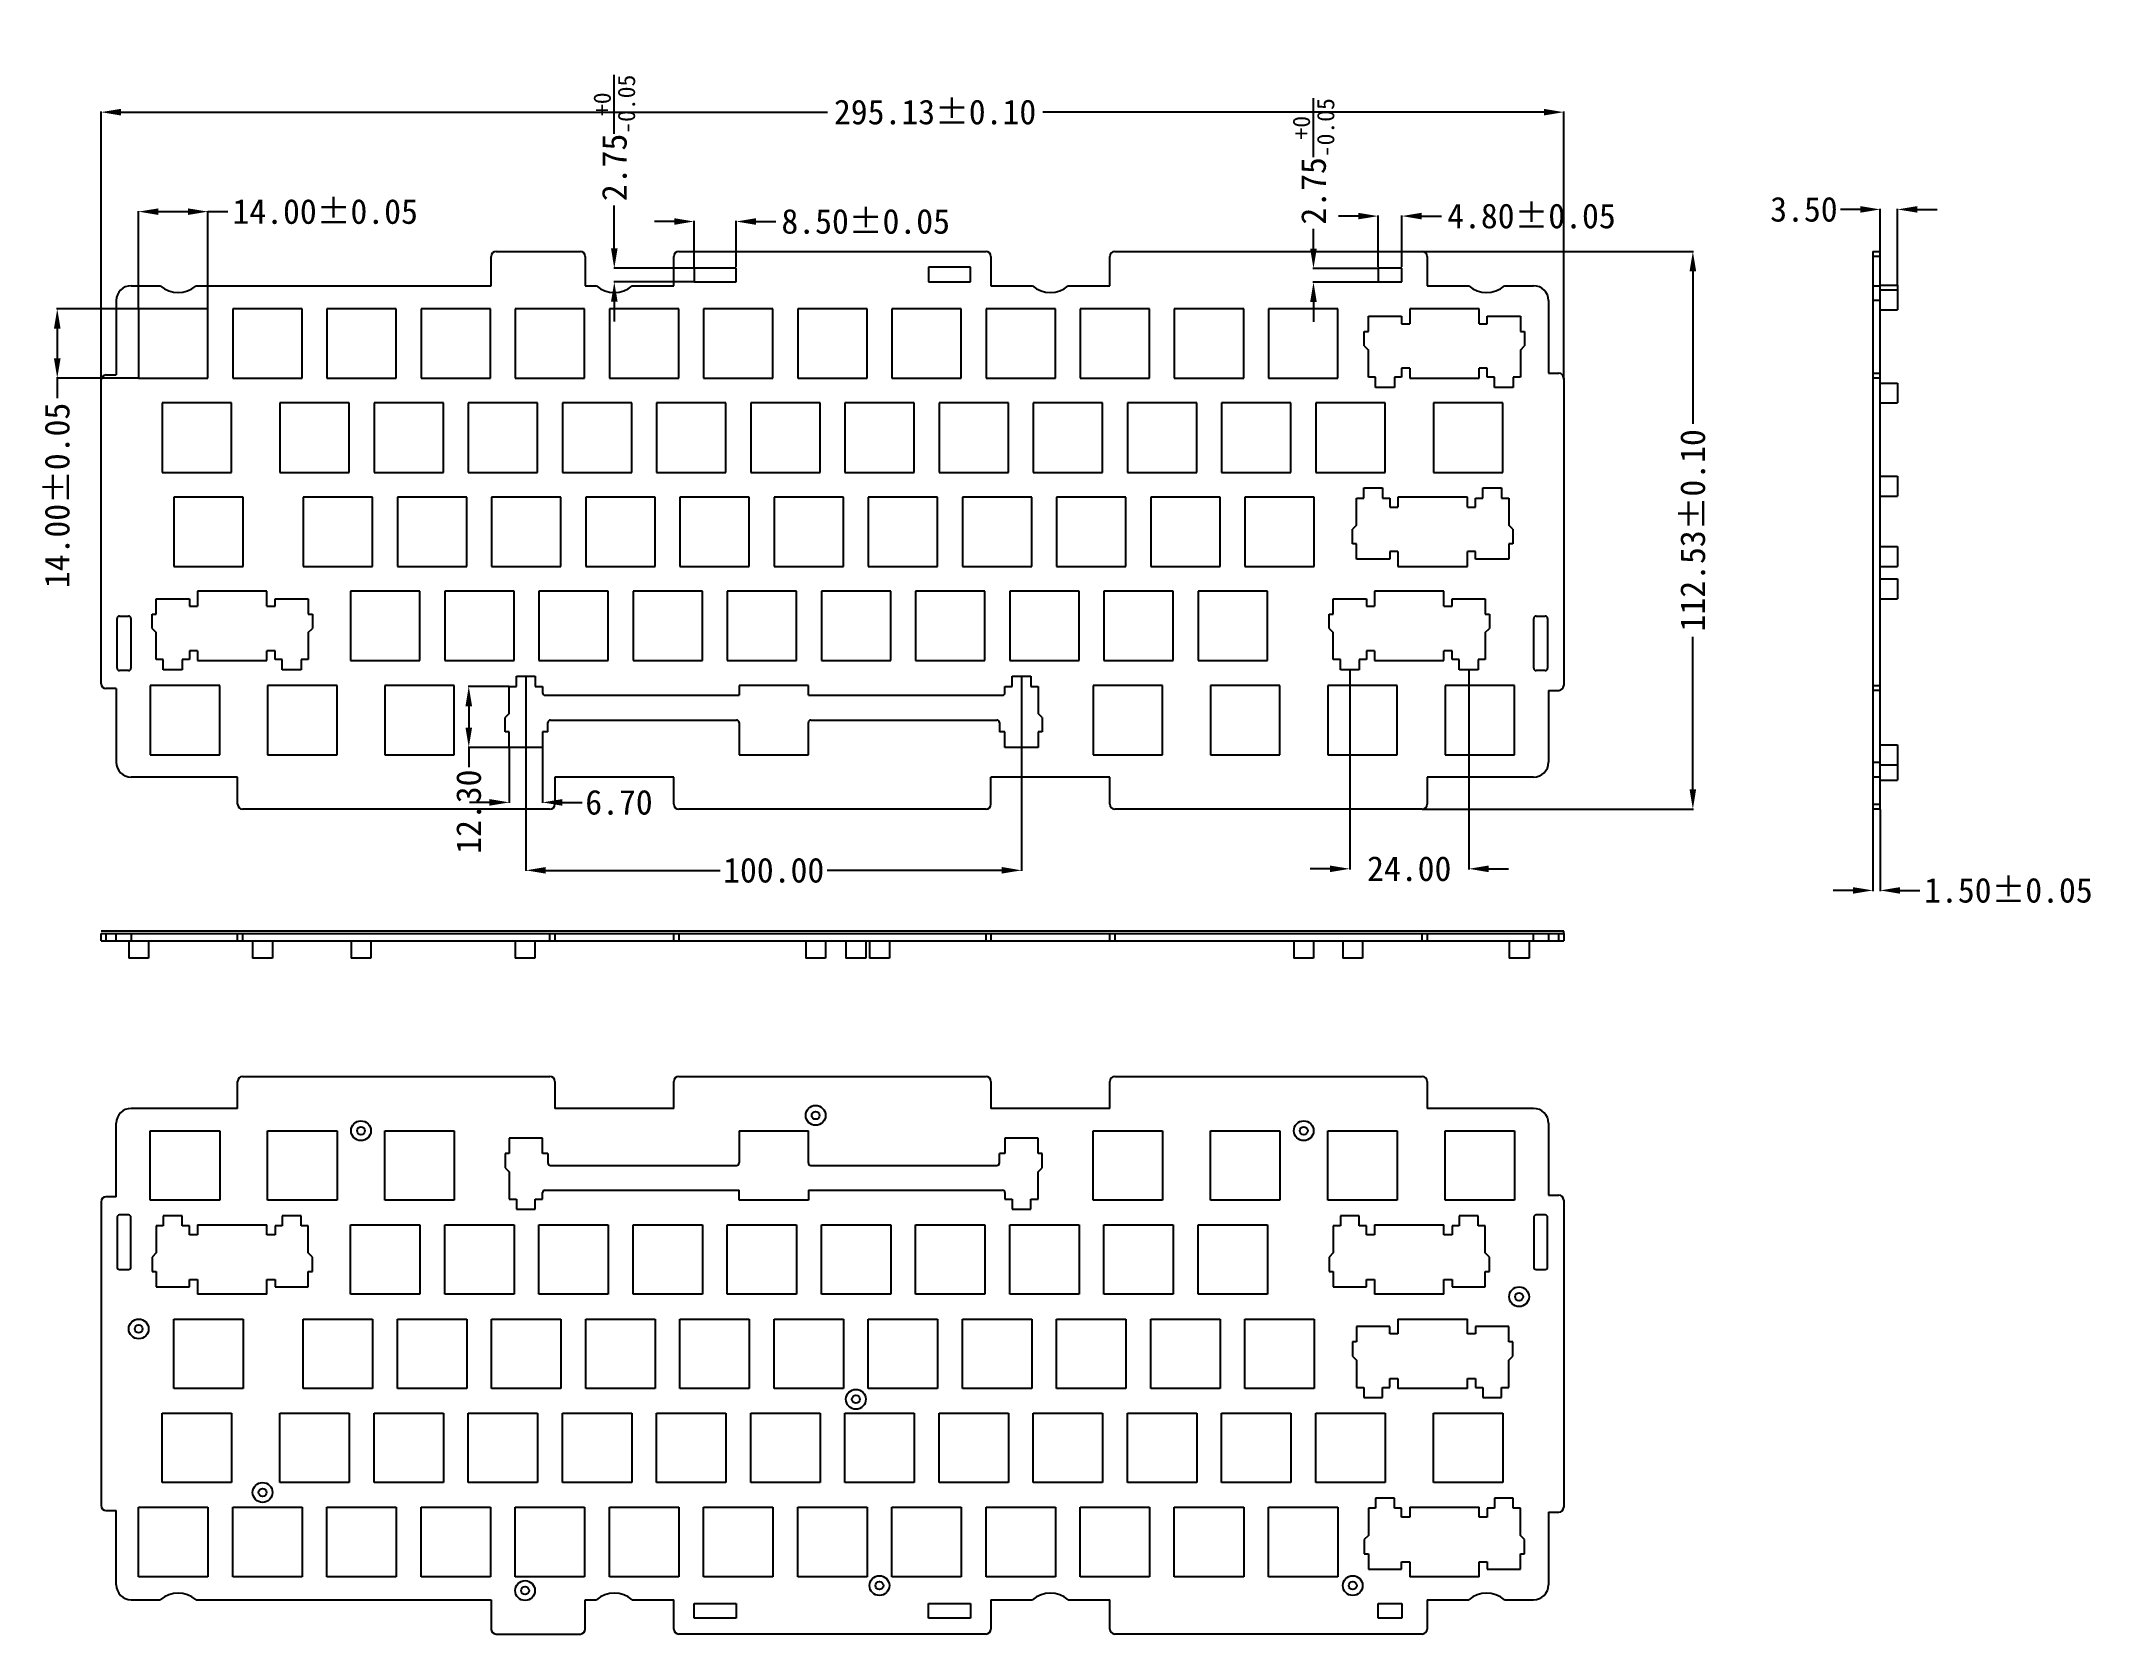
# Model space of a CAD drawing. Header units: millimetres. Extents: x 511 to 925, y -78 to 244.
import ezdxf

# ---------------------------------------------------------------- set-up
doc = ezdxf.new("R2010")
doc.units = ezdxf.units.MM
doc.header["$LTSCALE"] = 16.335
doc.header["$PDMODE"] = 3
doc.header["$PDSIZE"] = 0.3125
doc.layers.get('0').update_dxf_attribs({"linetype": 'CONTINUOUS'})
doc.layers.get('Defpoints').update_dxf_attribs({"linetype": 'CONTINUOUS'})
doc.styles.get("Standard").update_dxf_attribs({"font": ''})
doc.styles.get('STANDARD').set_extended_font_data('SimSun')
doc.dimstyles.get("Standard").update_dxf_attribs({"dimtxt": 0.15625, "dimasz": 0.1875, "dimexe": 0.125, "dimexo": 0.0625, "dimtad": 0, "dimtih": 1, "dimtoh": 1, "dimdsep": 46, "dimtxsty": 'STANDARD', "dimcen": 0.09, "dimazin": 2, "dimtp": 0.01, "dimtm": 0.01, "dimtfac": 1, "dimtofl": 0, "dimtmove": 0, "dimatfit": 3, "dimfxl": 1, "dimtolj": 1, "dimarcsym": 0})

msp = doc.modelspace()

# ---------------------------------------------------------------- blocks, each defined once
blk = doc.blocks.new('*D0')
at = {"color": 252, "lineweight": -2}
for p, q in [((880.93, 88.43), (880.93, 71.96)), ((882.43, 88.43), (882.43, 71.96)), ((876.93, 72.09), (872.93, 72.09)), ((886.43, 72.09), (890.43, 72.09))]:
    blk.add_line(p, q, dxfattribs=at)
at = {"color": 252}
for points in [[(876.93, 72.75), (876.93, 71.42), (880.93, 72.09)], [(886.43, 72.75), (886.43, 71.42), (882.43, 72.09)]]:
    blk.add_solid(points, dxfattribs=at)
at = {"layer": 'Defpoints', "color": 0}
for p in [(880.93, 88.49), (882.43, 88.49), (882.43, 72.09)]:
    blk.add_point(p, dxfattribs=at)
at = {"color": 4, "insert": (908.3, 72.09), "char_height": 5, "attachment_point": 5}
blk.add_mtext('\\A1;1.50%%P0.05', dxfattribs=at)
blk = doc.blocks.new('*D1')
at = {"color": 252, "lineweight": -2}
for p, q in [((790.07, 201.03), (844.75, 201.03)), ((844.63, 197.03), (844.63, 166.25)), ((844.63, 92.49), (844.63, 123.27)), ((790.07, 88.49), (844.75, 88.49))]:
    blk.add_line(p, q, dxfattribs=at)
at = {"color": 252}
for points in [[(843.96, 197.03), (845.29, 197.03), (844.63, 201.03)], [(843.96, 92.49), (845.29, 92.49), (844.63, 88.49)]]:
    blk.add_solid(points, dxfattribs=at)
at = {"layer": 'Defpoints', "color": 0}
for p in [(790, 201.03), (844.63, 201.03), (790, 88.49)]:
    blk.add_point(p, dxfattribs=at)
at = {"color": 4, "insert": (844.63, 144.76), "char_height": 5, "attachment_point": 5, "rotation": 90}
blk.add_mtext('\\A1;112.53%%P0.10', dxfattribs=at)
blk = doc.blocks.new('*D2')
at = {"color": 252, "lineweight": -2}
for p, q in [((523.44, 175.17), (523.44, 229.27)), ((527.44, 229.15), (670.01, 229.15)), ((814.57, 229.15), (713.44, 229.15)), ((818.57, 175.17), (818.57, 229.27))]:
    blk.add_line(p, q, dxfattribs=at)
at = {"color": 252}
for points in [[(527.44, 229.81), (527.44, 228.48), (523.44, 229.15)], [(814.57, 229.81), (814.57, 228.48), (818.57, 229.15)]]:
    blk.add_solid(points, dxfattribs=at)
at = {"layer": 'Defpoints', "color": 0}
for p in [(818.57, 229.15), (523.44, 175.11), (818.57, 175.11)]:
    blk.add_point(p, dxfattribs=at)
at = {"color": 4, "insert": (691.73, 229.15), "char_height": 5, "attachment_point": 5}
blk.add_mtext('\\A1;295.13%%P0.10', dxfattribs=at)
blk = doc.blocks.new('*D3')
at = {"color": 252, "lineweight": -2}
for p, q in [((878.43, 209.52), (874.43, 209.52)), ((882.43, 194.32), (882.43, 209.65)), ((885.93, 194.32), (885.93, 209.65)), ((889.93, 209.52), (893.93, 209.52))]:
    blk.add_line(p, q, dxfattribs=at)
at = {"color": 252}
for points in [[(878.43, 210.19), (878.43, 208.86), (882.43, 209.52)], [(889.93, 210.19), (889.93, 208.86), (885.93, 209.52)]]:
    blk.add_solid(points, dxfattribs=at)
at = {"layer": 'Defpoints', "color": 0}
for p in [(882.43, 209.52), (882.43, 194.26), (885.93, 194.26)]:
    blk.add_point(p, dxfattribs=at)
at = {"color": 4, "insert": (867.04, 209.52), "char_height": 5, "attachment_point": 5}
blk.add_mtext('\\A1;3.50', dxfattribs=at)
blk = doc.blocks.new('*D24')
at = {"color": 252, "lineweight": -2}
for p, q in [((639.1, 207.08), (635.1, 207.08)), ((643.1, 197.91), (643.1, 207.2)), ((651.6, 197.91), (651.6, 207.2)), ((655.6, 207.08), (659.6, 207.08))]:
    blk.add_line(p, q, dxfattribs=at)
at = {"color": 252}
for points in [[(639.1, 207.74), (639.1, 206.41), (643.1, 207.08)], [(655.6, 207.74), (655.6, 206.41), (651.6, 207.08)]]:
    blk.add_solid(points, dxfattribs=at)
at = {"layer": 'Defpoints', "color": 0}
for p in [(651.6, 207.08), (643.1, 197.85), (651.6, 197.85)]:
    blk.add_point(p, dxfattribs=at)
at = {"color": 4, "insert": (677.73, 207.08), "char_height": 5, "attachment_point": 5}
blk.add_mtext('\\A1;8.50%%P0.05', dxfattribs=at)
blk = doc.blocks.new('*D25')
at = {"color": 252, "lineweight": -2}
for p, q in [((627, 201.65), (627, 210.33)), ((643.04, 197.65), (626.88, 197.65)), ((643.04, 194.9), (626.88, 194.9)), ((627, 190.9), (627, 186.9))]:
    blk.add_line(p, q, dxfattribs=at)
at = {"color": 252}
for points in [[(626.34, 201.65), (627.67, 201.65), (627, 197.65)], [(626.34, 190.9), (627.67, 190.9), (627, 194.9)]]:
    blk.add_solid(points, dxfattribs=at)
at = {"layer": 'Defpoints', "color": 0}
for p in [(627, 194.9), (643.1, 197.65), (643.1, 194.9)]:
    blk.add_point(p, dxfattribs=at)
at = {"color": 4, "insert": (627, 223.95), "char_height": 5, "attachment_point": 5, "rotation": 90}
blk.add_mtext('\\A1;2.75{\\H0.7x;\\S+0/-0.05;}', dxfattribs=at)
blk = doc.blocks.new('*D17')
at = {"color": 252, "lineweight": -2}
for p, q in [((777.1, 208.17), (773.1, 208.17)), ((781.1, 197.91), (781.1, 208.3)), ((785.9, 197.91), (785.9, 208.3)), ((789.9, 208.17), (793.9, 208.17))]:
    blk.add_line(p, q, dxfattribs=at)
at = {"color": 252}
for points in [[(777.1, 208.84), (777.1, 207.51), (781.1, 208.17)], [(789.9, 208.84), (789.9, 207.51), (785.9, 208.17)]]:
    blk.add_solid(points, dxfattribs=at)
at = {"layer": 'Defpoints', "color": 0}
for p in [(785.9, 208.17), (781.1, 197.85), (785.9, 197.85)]:
    blk.add_point(p, dxfattribs=at)
at = {"color": 4, "insert": (812.06, 208.17), "char_height": 5, "attachment_point": 5}
blk.add_mtext('\\A1;4.80%%P0.05', dxfattribs=at)
blk = doc.blocks.new('*D18')
at = {"color": 252, "lineweight": -2}
for p, q in [((531, 189.52), (531, 209.19)), ((535, 209.07), (541, 209.07)), ((545, 189.52), (545, 209.19)), ((545, 209.07), (549, 209.07))]:
    blk.add_line(p, q, dxfattribs=at)
at = {"color": 252}
for points in [[(535, 209.73), (535, 208.4), (531, 209.07)], [(541, 209.73), (541, 208.4), (545, 209.07)]]:
    blk.add_solid(points, dxfattribs=at)
at = {"layer": 'Defpoints', "color": 0}
for p in [(545, 209.07), (531, 189.46), (545, 189.46)]:
    blk.add_point(p, dxfattribs=at)
at = {"color": 4, "insert": (568.67, 209.07), "char_height": 5, "attachment_point": 5}
blk.add_mtext('\\A1;14.00%%P0.05', dxfattribs=at)
blk = doc.blocks.new('*D19')
at = {"color": 252, "lineweight": -2}
for p, q in [((530.94, 189.46), (514.49, 189.46)), ((514.61, 185.46), (514.61, 179.46)), ((530.94, 175.46), (514.49, 175.46)), ((514.61, 175.46), (514.61, 171.46))]:
    blk.add_line(p, q, dxfattribs=at)
at = {"color": 252}
for points in [[(513.94, 185.46), (515.28, 185.46), (514.61, 189.46)], [(513.94, 179.46), (515.28, 179.46), (514.61, 175.46)]]:
    blk.add_solid(points, dxfattribs=at)
at = {"layer": 'Defpoints', "color": 0}
for p in [(531, 189.46), (514.61, 175.46), (531, 175.46)]:
    blk.add_point(p, dxfattribs=at)
at = {"color": 4, "insert": (514.61, 151.8), "char_height": 5, "attachment_point": 5, "rotation": 90}
blk.add_mtext('\\A1;14.00%%P0.05', dxfattribs=at)
blk = doc.blocks.new('*D20')
at = {"color": 252, "lineweight": -2}
for p, q in [((605.76, 113.26), (597.52, 113.26)), ((597.64, 109.26), (597.64, 104.96)), ((605.76, 100.96), (597.52, 100.96)), ((597.64, 100.96), (597.64, 96.96))]:
    blk.add_line(p, q, dxfattribs=at)
at = {"color": 252}
for points in [[(596.98, 109.26), (598.31, 109.26), (597.64, 113.26)], [(596.98, 104.96), (598.31, 104.96), (597.64, 100.96)]]:
    blk.add_solid(points, dxfattribs=at)
at = {"layer": 'Defpoints', "color": 0}
for p in [(605.82, 113.26), (597.64, 100.96), (605.82, 100.96)]:
    blk.add_point(p, dxfattribs=at)
at = {"color": 4, "insert": (597.64, 87.98), "char_height": 5, "attachment_point": 5, "rotation": 90}
blk.add_mtext('\\A1;12.30', dxfattribs=at)
blk = doc.blocks.new('*D21')
at = {"color": 252, "lineweight": -2}
for p, q in [((605.82, 100.9), (605.82, 89.73)), ((612.52, 100.9), (612.52, 89.73)), ((601.82, 89.85), (597.82, 89.85)), ((616.52, 89.85), (620.52, 89.85))]:
    blk.add_line(p, q, dxfattribs=at)
at = {"color": 252}
for points in [[(601.82, 90.52), (601.82, 89.18), (605.82, 89.85)], [(616.52, 90.52), (616.52, 89.18), (612.52, 89.85)]]:
    blk.add_solid(points, dxfattribs=at)
at = {"layer": 'Defpoints', "color": 0}
for p in [(605.82, 100.96), (612.52, 100.96), (612.52, 89.85)]:
    blk.add_point(p, dxfattribs=at)
at = {"color": 4, "insert": (627.95, 89.85), "char_height": 5, "attachment_point": 5}
blk.add_mtext('\\A1;6.70', dxfattribs=at)
blk = doc.blocks.new('*D22')
at = {"color": 252, "lineweight": -2}
for p, q in [((609.17, 115.25), (609.17, 76.02)), ((709.17, 115.25), (709.17, 76.02)), ((613.17, 76.14), (648.4, 76.14)), ((705.17, 76.14), (669.93, 76.14))]:
    blk.add_line(p, q, dxfattribs=at)
at = {"color": 252}
for points in [[(613.17, 76.81), (613.17, 75.48), (609.17, 76.14)], [(705.17, 76.81), (705.17, 75.48), (709.17, 76.14)]]:
    blk.add_solid(points, dxfattribs=at)
at = {"layer": 'Defpoints', "color": 0}
for p in [(609.17, 115.31), (709.17, 115.31), (709.17, 76.14)]:
    blk.add_point(p, dxfattribs=at)
at = {"color": 4, "insert": (659.17, 76.14), "char_height": 5, "attachment_point": 5}
blk.add_mtext('\\A1;100.00', dxfattribs=at)
blk = doc.blocks.new('*D23')
at = {"color": 252, "lineweight": -2}
for p, q in [((775.4, 116.55), (775.4, 76.32)), ((799.4, 116.55), (799.4, 76.32)), ((771.4, 76.45), (767.4, 76.45)), ((803.4, 76.45), (807.4, 76.45))]:
    blk.add_line(p, q, dxfattribs=at)
at = {"color": 252}
for points in [[(771.4, 77.11), (771.4, 75.78), (775.4, 76.45)], [(803.4, 77.11), (803.4, 75.78), (799.4, 76.45)]]:
    blk.add_solid(points, dxfattribs=at)
at = {"layer": 'Defpoints', "color": 0}
for p in [(775.4, 116.61), (799.4, 116.61), (799.4, 76.45)]:
    blk.add_point(p, dxfattribs=at)
at = {"color": 4, "insert": (787.4, 76.45), "char_height": 5, "attachment_point": 5}
blk.add_mtext('\\A1;24.00', dxfattribs=at)
blk = doc.blocks.new('*D27')
at = {"color": 252, "lineweight": -2}
for p, q in [((768.08, 201.59), (768.08, 205.59)), ((781.04, 197.59), (767.95, 197.59)), ((781.04, 194.84), (767.95, 194.84)), ((768.08, 190.84), (768.08, 186.84))]:
    blk.add_line(p, q, dxfattribs=at)
at = {"color": 252}
for points in [[(767.41, 201.59), (768.74, 201.59), (768.08, 197.59)], [(767.41, 190.84), (768.74, 190.84), (768.08, 194.84)]]:
    blk.add_solid(points, dxfattribs=at)
at = {"layer": 'Defpoints', "color": 0}
for p in [(768.08, 197.59), (781.1, 197.59), (781.1, 194.84)]:
    blk.add_point(p, dxfattribs=at)
at = {"color": 4, "insert": (768.08, 219.21), "char_height": 5, "attachment_point": 5, "rotation": 90}
blk.add_mtext('\\A1;2.75{\\H0.7x;\\S+0/-0.05;}', dxfattribs=at)

# ---------------------------------------------------------------- dimensions: what is measured, and where the dimension line sits
dim = msp.add_linear_dim(base=(627.005, 194.902), p1=(643.105, 197.652), p2=(643.105, 194.902), angle=90, text='<>{\\H0.7x;\\S+0/-0.05;}', dimstyle='STANDARD', override={"dimtxt": 5, "dimasz": 4, "dimtih": 0, "dimtoh": 0, "dimzin": 0, "dimcen": 1, "dimclrd": 252, "dimclre": 252, "dimclrt": 4, "dimadec": 0, "dimazin": 0, "dimtp": 0, "dimtm": 0, "dimtzin": 0})
dim.commit()
dim.dimension.update_dxf_attribs({"geometry": '*D25', "text_midpoint": (627.005, 223.949), "dimtype": 160})
for base, p1, p2, text, picture, middle in [((768.077, 197.589), (781.105, 194.839), (781.105, 197.589), '<>{\\H0.7x;\\S+0/-0.05;}', '*D27', (768.077, 219.206)), ((844.625, 201.027), (790.005, 88.494), (790.005, 201.027), '<>%%P0.10', '*D1', (844.625, 144.76)), ((514.611, 175.46), (531.005, 189.46), (531.005, 175.46), '<>%%P0.05', '*D19', (514.611, 151.798))]:
    dim = msp.add_linear_dim(base=base, p1=p1, p2=p2, angle=90, text=text, dimstyle='STANDARD', override={"dimtxt": 5, "dimasz": 4, "dimtih": 0, "dimtoh": 0, "dimzin": 0, "dimcen": 1, "dimclrd": 252, "dimclre": 252, "dimclrt": 4, "dimadec": 0, "dimazin": 0, "dimtp": 0, "dimtm": 0, "dimtzin": 0})
    dim.commit()
    dim.dimension.update_dxf_attribs({"geometry": picture, "text_midpoint": middle})
for base, p1, p2, text, picture, middle in [((818.571, 229.147), (523.438, 175.11), (818.571, 175.11), '<>%%P0.10', '*D2', (691.726, 229.147)), ((545.005, 209.066), (531.005, 189.46), (545.005, 189.46), '<>%%P0.05', '*D18', (568.666, 209.066))]:
    dim = msp.add_linear_dim(base=base, p1=p1, p2=p2, text=text, dimstyle='STANDARD', override={"dimtxt": 5, "dimasz": 4, "dimtih": 0, "dimtoh": 0, "dimzin": 0, "dimcen": 1, "dimclrd": 252, "dimclre": 252, "dimclrt": 4, "dimadec": 0, "dimazin": 0, "dimtp": 0, "dimtm": 0, "dimtzin": 0})
    dim.commit()
    dim.dimension.update_dxf_attribs({"geometry": picture, "text_midpoint": middle, "dimtype": 160})
for base, p1, p2, picture, middle in [((785.905, 208.174), (781.105, 197.852), (785.905, 197.852), '*D17', (812.057, 208.174)), ((651.605, 207.078), (643.105, 197.852), (651.605, 197.852), '*D24', (677.73, 207.078)), ((882.425, 72.088), (880.925, 88.494), (882.425, 88.494), '*D0', (908.299, 72.088))]:
    dim = msp.add_linear_dim(base=base, p1=p1, p2=p2, text='<>%%P0.05', dimstyle='STANDARD', override={"dimtxt": 5, "dimasz": 4, "dimtih": 0, "dimtoh": 0, "dimzin": 0, "dimcen": 1, "dimclrd": 252, "dimclre": 252, "dimclrt": 4, "dimadec": 0, "dimazin": 0, "dimtp": 0, "dimtm": 0, "dimtzin": 0})
    dim.commit()
    dim.dimension.update_dxf_attribs({"geometry": picture, "text_midpoint": middle})
for base, p1, p2, picture, middle in [((882.425, 209.524), (885.925, 194.26), (882.425, 194.26), '*D3', (867.04, 209.524)), ((799.402, 76.448), (775.402, 116.61), (799.402, 116.61), '*D23', (787.402, 76.448)), ((709.17, 76.142), (609.17, 115.31), (709.17, 115.31), '*D22', (659.17, 76.142)), ((612.52, 89.851), (605.82, 100.96), (612.52, 100.96), '*D21', (627.946, 89.851))]:
    dim = msp.add_linear_dim(base=base, p1=p1, p2=p2, dimstyle='STANDARD', override={"dimtxt": 5, "dimasz": 4, "dimtih": 0, "dimtoh": 0, "dimzin": 0, "dimcen": 1, "dimclrd": 252, "dimclre": 252, "dimclrt": 4, "dimadec": 0, "dimazin": 0, "dimtp": 0, "dimtm": 0, "dimtzin": 0})
    dim.commit()
    dim.dimension.update_dxf_attribs({"geometry": picture, "text_midpoint": middle})
dim = msp.add_linear_dim(base=(597.642, 100.96), p1=(605.82, 113.26), p2=(605.82, 100.96), angle=90, dimstyle='STANDARD', override={"dimtxt": 5, "dimasz": 4, "dimtih": 0, "dimtoh": 0, "dimzin": 0, "dimcen": 1, "dimclrd": 252, "dimclre": 252, "dimclrt": 4, "dimadec": 0, "dimazin": 0, "dimtp": 0, "dimtm": 0, "dimtzin": 0})
dim.commit()
dim.dimension.update_dxf_attribs({"geometry": '*D20', "text_midpoint": (597.642, 87.983)})

# ---------------------------------------------------------------- linework, layer by layer
at = {"color": 7, "linetype": 'Continuous'}
for p, q in [((602.155, 194.11), (602.155, 200.027)), ((603.155, 201.027), (620.155, 201.027)), ((621.155, 200.027), (621.155, 194.11)), ((639.005, 194.11), (639.005, 200.027)), ((640.005, 201.027), (702.005, 201.027)), ((703.005, 200.027), (703.005, 194.11)), ((727.005, 194.11), (727.005, 200.027)), ((728.005, 201.027), (790.005, 201.027)), ((791.005, 200.027), (791.005, 194.11)), ((880.925, 201.027), (880.925, 88.494)), ((880.925, 201.027), (882.425, 201.027)), ((882.425, 200.027), (880.925, 200.027)), ((882.425, 88.494), (882.425, 201.027)), ((643.105, 197.652), (643.105, 194.902)), ((651.605, 197.652), (643.105, 197.652)), ((643.105, 194.902), (651.605, 194.902)), ((651.605, 194.902), (651.605, 197.652)), ((690.43, 197.852), (690.43, 194.902)), ((698.905, 197.852), (690.43, 197.852)), ((690.43, 194.902), (698.905, 194.902)), ((698.905, 194.902), (698.905, 197.852)), ((785.905, 197.652), (781.105, 197.652)), ((781.105, 197.652), (781.105, 194.902)), ((781.105, 194.902), (785.905, 194.902)), ((785.905, 194.902), (785.905, 197.652)), ((526.505, 191.11), (526.505, 176.11)), ((529.505, 194.11), (535.395, 194.11)), ((542.614, 194.11), (602.155, 194.11)), ((621.155, 194.11), (623.395, 194.11)), ((630.614, 194.11), (639.005, 194.11)), ((703.005, 194.11), (711.395, 194.11)), ((718.614, 194.11), (727.005, 194.11)), ((791.005, 194.11), (799.395, 194.11)), ((806.614, 194.11), (812.505, 194.11)), ((815.505, 191.11), (815.505, 176.46)), ((880.925, 194.11), (882.425, 194.11)), ((882.425, 191.11), (880.925, 191.11)), ((882.425, 194.26), (885.925, 194.26)), ((882.425, 193.26), (885.925, 193.26)), ((885.925, 194.26), (885.925, 189.26)), ((531.005, 189.46), (531.005, 175.46)), ((545.005, 189.46), (531.005, 189.46)), ((545.005, 175.46), (545.005, 189.46)), ((550.005, 189.46), (550.005, 175.46)), ((564.005, 189.46), (550.005, 189.46)), ((564.005, 175.46), (564.005, 189.46)), ((569.005, 189.46), (569.005, 175.46)), ((583.005, 189.46), (569.005, 189.46)), ((583.005, 175.46), (583.005, 189.46)), ((588.005, 189.46), (588.005, 175.46)), ((602.005, 189.46), (588.005, 189.46)), ((602.005, 175.46), (602.005, 189.46)), ((607.005, 189.46), (607.005, 175.46)), ((621.005, 189.46), (607.005, 189.46)), ((621.005, 175.46), (621.005, 189.46)), ((626.005, 189.46), (626.005, 175.46)), ((640.005, 189.46), (626.005, 189.46)), ((640.005, 175.46), (640.005, 189.46)), ((645.005, 189.46), (645.005, 175.46)), ((659.005, 189.46), (645.005, 189.46)), ((659.005, 175.46), (659.005, 189.46)), ((664.005, 189.46), (664.005, 175.46)), ((678.005, 189.46), (664.005, 189.46)), ((678.005, 175.46), (678.005, 189.46)), ((683.005, 189.46), (683.005, 175.46)), ((697.005, 189.46), (683.005, 189.46)), ((697.005, 175.46), (697.005, 189.46)), ((702.005, 189.46), (702.005, 175.46)), ((716.005, 189.46), (702.005, 189.46)), ((716.005, 175.46), (716.005, 189.46)), ((721.005, 189.46), (721.005, 175.46)), ((735.005, 189.46), (721.005, 189.46)), ((735.005, 175.46), (735.005, 189.46)), ((754.005, 189.46), (740.005, 189.46)), ((740.005, 189.46), (740.005, 175.46)), ((754.005, 175.46), (754.005, 189.46)), ((773.005, 189.46), (759.005, 189.46)), ((759.005, 189.46), (759.005, 175.46)), ((773.005, 175.46), (773.005, 189.46)), ((779.155, 187.96), (785.855, 187.96)), ((779.155, 184.86), (779.155, 187.96)), ((785.855, 187.96), (785.855, 186.46)), ((785.855, 186.46), (787.505, 186.46)), ((801.505, 189.46), (787.505, 189.46)), ((787.505, 189.46), (787.505, 186.46)), ((801.505, 186.46), (801.505, 189.46)), ((801.505, 186.46), (803.155, 186.46)), ((803.155, 187.96), (809.855, 187.96)), ((803.155, 186.46), (803.155, 187.96)), ((809.855, 187.96), (809.855, 184.86)), ((882.425, 189.26), (885.925, 189.26)), ((778.33, 184.86), (779.155, 184.86)), ((778.33, 181.96), (778.33, 184.86)), ((809.855, 184.86), (810.68, 184.86)), ((810.68, 184.86), (810.68, 181.96)), ((778.33, 181.96), (779.155, 181.135)), ((779.155, 175.66), (779.155, 181.135)), ((809.855, 181.135), (810.68, 181.96)), ((809.855, 181.135), (809.855, 175.66)), ((523.438, 113.81), (523.438, 175.11)), ((524.438, 176.11), (526.505, 176.11)), ((531.005, 175.46), (545.005, 175.46)), ((550.005, 175.46), (564.005, 175.46)), ((569.005, 175.46), (583.005, 175.46)), ((588.005, 175.46), (602.005, 175.46)), ((607.005, 175.46), (621.005, 175.46)), ((626.005, 175.46), (640.005, 175.46)), ((645.005, 175.46), (659.005, 175.46)), ((664.005, 175.46), (678.005, 175.46)), ((683.005, 175.46), (697.005, 175.46)), ((702.005, 175.46), (716.005, 175.46)), ((721.005, 175.46), (735.005, 175.46)), ((740.005, 175.46), (754.005, 175.46)), ((759.005, 175.46), (773.005, 175.46)), ((780.605, 175.66), (779.155, 175.66)), ((780.605, 173.61), (780.605, 175.66)), ((785.855, 175.66), (784.405, 175.66)), ((784.405, 175.66), (784.405, 173.61)), ((787.505, 177.46), (785.855, 177.46)), ((785.855, 177.46), (785.855, 175.66)), ((787.505, 177.46), (787.505, 175.46)), ((787.505, 175.46), (801.505, 175.46)), ((803.155, 177.46), (801.505, 177.46)), ((801.505, 175.46), (801.505, 177.46)), ((803.155, 175.66), (803.155, 177.46)), ((804.605, 175.66), (803.155, 175.66)), ((804.605, 173.61), (804.605, 175.66)), ((809.855, 175.66), (808.405, 175.66)), ((808.405, 175.66), (808.405, 173.61)), ((815.505, 176.46), (817.571, 176.46)), ((818.571, 175.46), (818.571, 113.46)), ((880.925, 176.46), (882.425, 176.46)), ((882.425, 175.46), (880.925, 175.46)), ((882.425, 174.46), (885.925, 174.46)), ((885.925, 174.46), (885.925, 170.46)), ((535.77, 170.46), (535.77, 156.46)), ((549.77, 170.46), (535.77, 170.46)), ((549.77, 156.46), (549.77, 170.46)), ((559.535, 170.46), (559.535, 156.46)), ((573.535, 170.46), (559.535, 170.46)), ((573.535, 156.46), (573.535, 170.46)), ((578.535, 170.46), (578.535, 156.46)), ((592.535, 170.46), (578.535, 170.46)), ((592.535, 156.46), (592.535, 170.46)), ((597.535, 170.46), (597.535, 156.46)), ((611.535, 170.46), (597.535, 170.46)), ((611.535, 156.46), (611.535, 170.46)), ((616.535, 170.46), (616.535, 156.46)), ((630.535, 170.46), (616.535, 170.46)), ((630.535, 156.46), (630.535, 170.46)), ((635.535, 170.46), (635.535, 156.46)), ((649.535, 170.46), (635.535, 170.46)), ((649.535, 156.46), (649.535, 170.46)), ((654.535, 170.46), (654.535, 156.46)), ((668.535, 170.46), (654.535, 170.46)), ((668.535, 156.46), (668.535, 170.46)), ((673.535, 170.46), (673.535, 156.46)), ((687.535, 170.46), (673.535, 170.46)), ((687.535, 156.46), (687.535, 170.46)), ((692.535, 170.46), (692.535, 156.46)), ((706.535, 170.46), (692.535, 170.46)), ((706.535, 156.46), (706.535, 170.46)), ((725.535, 170.46), (711.535, 170.46)), ((711.535, 170.46), (711.535, 156.46)), ((725.535, 156.46), (725.535, 170.46)), ((744.535, 170.46), (730.535, 170.46)), ((730.535, 170.46), (730.535, 156.46)), ((744.535, 156.46), (744.535, 170.46)), ((763.535, 170.46), (749.535, 170.46)), ((749.535, 170.46), (749.535, 156.46)), ((763.535, 156.46), (763.535, 170.46)), ((782.535, 170.46), (768.535, 170.46)), ((768.535, 170.46), (768.535, 156.46)), ((784.405, 173.61), (780.605, 173.61)), ((782.535, 156.46), (782.535, 170.46)), ((806.265, 170.46), (792.265, 170.46)), ((792.265, 170.46), (792.265, 156.46)), ((808.405, 173.61), (804.605, 173.61)), ((806.265, 156.46), (806.265, 170.46)), ((882.425, 170.46), (885.925, 170.46)), ((535.77, 156.46), (549.77, 156.46)), ((559.535, 156.46), (573.535, 156.46)), ((578.535, 156.46), (592.535, 156.46)), ((597.535, 156.46), (611.535, 156.46)), ((616.535, 156.46), (630.535, 156.46)), ((635.535, 156.46), (649.535, 156.46)), ((654.535, 156.46), (668.535, 156.46)), ((673.535, 156.46), (687.535, 156.46)), ((692.535, 156.46), (706.535, 156.46)), ((711.535, 156.46), (725.535, 156.46)), ((730.535, 156.46), (744.535, 156.46)), ((749.535, 156.46), (763.535, 156.46)), ((768.535, 156.46), (782.535, 156.46)), ((778.227, 153.31), (782.027, 153.31)), ((778.227, 151.26), (778.227, 153.31)), ((782.027, 153.31), (782.027, 151.26)), ((792.265, 156.46), (806.265, 156.46)), ((802.227, 153.31), (806.027, 153.31)), ((802.227, 151.26), (802.227, 153.31)), ((806.027, 153.31), (806.027, 151.26)), ((882.425, 155.66), (885.925, 155.66)), ((885.925, 155.66), (885.925, 151.66)), ((538.15, 151.46), (538.15, 137.46)), ((552.15, 151.46), (538.15, 151.46)), ((552.15, 137.46), (552.15, 151.46)), ((564.25, 151.46), (564.25, 137.46)), ((578.25, 151.46), (564.25, 151.46)), ((578.25, 137.46), (578.25, 151.46)), ((583.25, 151.46), (583.25, 137.46)), ((597.25, 151.46), (583.25, 151.46)), ((597.25, 137.46), (597.25, 151.46)), ((602.25, 151.46), (602.25, 137.46)), ((616.25, 151.46), (602.25, 151.46)), ((616.25, 137.46), (616.25, 151.46)), ((621.25, 151.46), (621.25, 137.46)), ((635.25, 151.46), (621.25, 151.46)), ((635.25, 137.46), (635.25, 151.46)), ((640.25, 151.46), (640.25, 137.46)), ((654.25, 151.46), (640.25, 151.46)), ((654.25, 137.46), (654.25, 151.46)), ((659.25, 151.46), (659.25, 137.46)), ((673.25, 151.46), (659.25, 151.46)), ((673.25, 137.46), (673.25, 151.46)), ((678.25, 151.46), (678.25, 137.46)), ((692.25, 151.46), (678.25, 151.46)), ((692.25, 137.46), (692.25, 151.46)), ((711.25, 151.46), (697.25, 151.46)), ((697.25, 151.46), (697.25, 137.46)), ((711.25, 137.46), (711.25, 151.46)), ((730.25, 151.46), (716.25, 151.46)), ((716.25, 151.46), (716.25, 137.46)), ((730.25, 137.46), (730.25, 151.46)), ((749.25, 151.46), (735.25, 151.46)), ((735.25, 151.46), (735.25, 137.46)), ((749.25, 137.46), (749.25, 151.46)), ((768.25, 151.46), (754.25, 151.46)), ((754.25, 151.46), (754.25, 137.46)), ((768.25, 137.46), (768.25, 151.46)), ((776.777, 151.26), (778.227, 151.26)), ((776.777, 145.785), (776.777, 151.26)), ((782.027, 151.26), (783.477, 151.26)), ((783.477, 151.26), (783.477, 149.46)), ((783.477, 149.46), (785.127, 149.46)), ((799.127, 151.46), (785.127, 151.46)), ((785.127, 151.46), (785.127, 149.46)), ((799.127, 149.46), (799.127, 151.46)), ((799.127, 149.46), (800.777, 149.46)), ((800.777, 151.26), (802.227, 151.26)), ((800.777, 149.46), (800.777, 151.26)), ((806.027, 151.26), (807.477, 151.26)), ((807.477, 151.26), (807.477, 145.785)), ((882.425, 151.66), (885.925, 151.66)), ((776.777, 145.785), (775.952, 144.96)), ((775.952, 142.06), (775.952, 144.96)), ((808.302, 144.96), (807.477, 145.785)), ((808.302, 144.96), (808.302, 142.06)), ((776.777, 142.06), (775.952, 142.06)), ((776.777, 138.96), (776.777, 142.06)), ((808.302, 142.06), (807.477, 142.06)), ((807.477, 142.06), (807.477, 138.96)), ((882.425, 141.46), (885.925, 141.46)), ((885.925, 141.46), (885.925, 137.46)), ((538.15, 137.46), (552.15, 137.46)), ((564.25, 137.46), (578.25, 137.46)), ((583.25, 137.46), (597.25, 137.46)), ((602.25, 137.46), (616.25, 137.46)), ((621.25, 137.46), (635.25, 137.46)), ((640.25, 137.46), (654.25, 137.46)), ((659.25, 137.46), (673.25, 137.46)), ((678.25, 137.46), (692.25, 137.46)), ((697.25, 137.46), (711.25, 137.46)), ((716.25, 137.46), (730.25, 137.46)), ((735.25, 137.46), (749.25, 137.46)), ((754.25, 137.46), (768.25, 137.46)), ((783.477, 138.96), (776.777, 138.96)), ((785.127, 140.46), (783.477, 140.46)), ((783.477, 140.46), (783.477, 138.96)), ((785.127, 140.46), (785.127, 137.46)), ((785.127, 137.46), (799.127, 137.46)), ((800.777, 140.46), (799.127, 140.46)), ((799.127, 137.46), (799.127, 140.46)), ((800.777, 138.96), (800.777, 140.46)), ((807.477, 138.96), (800.777, 138.96)), ((882.425, 137.46), (885.925, 137.46)), ((542.91, 132.46), (542.91, 129.46)), ((556.91, 132.46), (542.91, 132.46)), ((556.91, 129.46), (556.91, 132.46)), ((573.8, 132.46), (573.8, 118.46)), ((587.8, 132.46), (573.8, 132.46)), ((587.8, 118.46), (587.8, 132.46)), ((592.8, 132.46), (592.8, 118.46)), ((606.8, 132.46), (592.8, 132.46)), ((606.8, 118.46), (606.8, 132.46)), ((611.8, 132.46), (611.8, 118.46)), ((625.8, 132.46), (611.8, 132.46)), ((625.8, 118.46), (625.8, 132.46)), ((630.8, 132.46), (630.8, 118.46)), ((644.8, 132.46), (630.8, 132.46)), ((644.8, 118.46), (644.8, 132.46)), ((649.8, 132.46), (649.8, 118.46)), ((663.8, 132.46), (649.8, 132.46)), ((663.8, 118.46), (663.8, 132.46)), ((682.8, 132.46), (668.8, 132.46)), ((668.8, 132.46), (668.8, 118.46)), ((682.8, 118.46), (682.8, 132.46)), ((701.8, 132.46), (687.8, 132.46)), ((687.8, 132.46), (687.8, 118.46)), ((701.8, 118.46), (701.8, 132.46)), ((720.8, 132.46), (706.8, 132.46)), ((706.8, 132.46), (706.8, 118.46)), ((720.8, 118.46), (720.8, 132.46)), ((739.8, 132.46), (725.8, 132.46)), ((725.8, 132.46), (725.8, 118.46)), ((739.8, 118.46), (739.8, 132.46)), ((758.8, 132.46), (744.8, 132.46)), ((744.8, 132.46), (744.8, 118.46)), ((758.8, 118.46), (758.8, 132.46)), ((794.402, 132.46), (780.402, 132.46)), ((780.402, 132.46), (780.402, 129.46)), ((794.402, 129.46), (794.402, 132.46)), ((882.425, 134.96), (885.925, 134.96)), ((885.925, 134.96), (885.925, 130.96)), ((534.56, 127.86), (534.56, 130.96)), ((534.56, 130.96), (541.26, 130.96)), ((541.26, 130.96), (541.26, 129.46)), ((541.26, 129.46), (542.91, 129.46)), ((556.91, 129.46), (558.56, 129.46)), ((558.56, 129.46), (558.56, 130.96)), ((558.56, 130.96), (565.26, 130.96)), ((565.26, 130.96), (565.26, 127.86)), ((772.052, 130.96), (778.752, 130.96)), ((772.052, 127.86), (772.052, 130.96)), ((778.752, 130.96), (778.752, 129.46)), ((778.752, 129.46), (780.402, 129.46)), ((794.402, 129.46), (796.052, 129.46)), ((796.052, 130.96), (802.752, 130.96)), ((796.052, 129.46), (796.052, 130.96)), ((802.752, 130.96), (802.752, 127.86)), ((882.425, 130.96), (885.925, 130.96)), ((526.688, 116.96), (526.688, 126.96)), ((527.188, 127.46), (528.988, 127.46)), ((529.488, 126.96), (529.488, 116.96)), ((533.735, 124.96), (533.735, 127.86)), ((533.735, 127.86), (534.56, 127.86)), ((533.735, 124.96), (534.56, 124.135)), ((534.56, 118.66), (534.56, 124.135)), ((565.26, 127.86), (566.085, 127.86)), ((565.26, 124.135), (566.085, 124.96)), ((565.26, 124.135), (565.26, 118.66)), ((566.085, 127.86), (566.085, 124.96)), ((771.227, 127.86), (772.052, 127.86)), ((771.227, 124.96), (771.227, 127.86)), ((771.227, 124.96), (772.052, 124.135)), ((772.052, 118.66), (772.052, 124.135)), ((802.752, 127.86), (803.577, 127.86)), ((802.752, 124.135), (803.577, 124.96)), ((802.752, 124.135), (802.752, 118.66)), ((803.577, 127.86), (803.577, 124.96)), ((812.521, 116.96), (812.521, 126.96)), ((813.021, 127.46), (814.821, 127.46)), ((815.321, 126.96), (815.321, 116.96)), ((541.26, 120.46), (541.26, 118.66)), ((542.91, 120.46), (541.26, 120.46)), ((542.91, 120.46), (542.91, 118.46)), ((556.91, 118.46), (556.91, 120.46)), ((558.56, 120.46), (556.91, 120.46)), ((558.56, 118.66), (558.56, 120.46)), ((780.402, 120.46), (778.752, 120.46)), ((778.752, 120.46), (778.752, 118.66)), ((780.402, 120.46), (780.402, 118.46)), ((796.052, 120.46), (794.402, 120.46)), ((794.402, 118.46), (794.402, 120.46)), ((796.052, 118.66), (796.052, 120.46)), ((528.988, 116.46), (527.188, 116.46)), ((536.01, 118.66), (534.56, 118.66)), ((536.01, 116.61), (536.01, 118.66)), ((539.81, 116.61), (536.01, 116.61)), ((539.81, 118.66), (539.81, 116.61)), ((541.26, 118.66), (539.81, 118.66)), ((542.91, 118.46), (556.91, 118.46)), ((560.01, 118.66), (558.56, 118.66)), ((560.01, 116.61), (560.01, 118.66)), ((563.81, 116.61), (560.01, 116.61)), ((563.81, 118.66), (563.81, 116.61)), ((565.26, 118.66), (563.81, 118.66)), ((573.8, 118.46), (587.8, 118.46)), ((592.8, 118.46), (606.8, 118.46)), ((611.8, 118.46), (625.8, 118.46)), ((630.8, 118.46), (644.8, 118.46)), ((649.8, 118.46), (663.8, 118.46)), ((668.8, 118.46), (682.8, 118.46)), ((687.8, 118.46), (701.8, 118.46)), ((706.8, 118.46), (720.8, 118.46)), ((725.8, 118.46), (739.8, 118.46)), ((744.8, 118.46), (758.8, 118.46)), ((773.502, 118.66), (772.052, 118.66)), ((773.502, 116.61), (773.502, 118.66)), ((777.302, 116.61), (773.502, 116.61)), ((778.752, 118.66), (777.302, 118.66)), ((777.302, 118.66), (777.302, 116.61)), ((780.402, 118.46), (794.402, 118.46)), ((797.502, 118.66), (796.052, 118.66)), ((797.502, 116.61), (797.502, 118.66)), ((801.302, 116.61), (797.502, 116.61)), ((802.752, 118.66), (801.302, 118.66)), ((801.302, 118.66), (801.302, 116.61)), ((814.821, 116.46), (813.021, 116.46)), ((526.505, 112.81), (524.438, 112.81)), ((526.505, 112.81), (526.505, 97.96)), ((533.385, 113.46), (533.385, 99.46)), ((547.385, 113.46), (533.385, 113.46)), ((547.385, 99.46), (547.385, 113.46)), ((557.055, 113.46), (557.055, 99.46)), ((571.055, 113.46), (557.055, 113.46)), ((571.055, 99.46), (571.055, 113.46)), ((580.725, 113.46), (580.725, 99.46)), ((594.725, 113.46), (580.725, 113.46)), ((594.725, 99.46), (594.725, 113.46)), ((605.82, 107.785), (605.82, 113.26)), ((605.82, 113.26), (607.27, 113.26)), ((607.27, 113.26), (607.27, 115.31)), ((607.27, 115.31), (611.07, 115.31)), ((611.07, 115.31), (611.07, 113.26)), ((611.07, 113.26), (612.52, 113.26)), ((612.52, 113.26), (612.52, 111.96)), ((666.17, 113.46), (652.17, 113.46)), ((652.17, 113.46), (652.17, 111.46)), ((666.17, 111.46), (666.17, 113.46)), ((705.82, 113.26), (707.27, 113.26)), ((705.82, 111.96), (705.82, 113.26)), ((707.27, 115.31), (711.07, 115.31)), ((707.27, 113.26), (707.27, 115.31)), ((711.07, 115.31), (711.07, 113.26)), ((711.07, 113.26), (712.52, 113.26)), ((712.52, 113.26), (712.52, 107.785)), ((737.615, 113.46), (723.615, 113.46)), ((723.615, 113.46), (723.615, 99.46)), ((737.615, 99.46), (737.615, 113.46)), ((761.285, 113.46), (747.285, 113.46)), ((747.285, 113.46), (747.285, 99.46)), ((761.285, 99.46), (761.285, 113.46)), ((784.955, 113.46), (770.955, 113.46)), ((770.955, 113.46), (770.955, 99.46)), ((784.955, 99.46), (784.955, 113.46)), ((808.625, 113.46), (794.625, 113.46)), ((794.625, 113.46), (794.625, 99.46)), ((808.625, 99.46), (808.625, 113.46)), ((815.505, 112.46), (817.571, 112.46)), ((815.505, 112.46), (815.505, 97.96)), ((880.925, 113.46), (882.425, 113.46)), ((882.425, 112.46), (880.925, 112.46)), ((605.82, 107.785), (604.995, 106.96)), ((613.02, 111.46), (652.17, 111.46)), ((666.17, 111.46), (705.32, 111.46)), ((713.345, 106.96), (712.52, 107.785)), ((604.995, 104.06), (604.995, 106.96)), ((605.82, 104.06), (604.995, 104.06)), ((605.82, 100.96), (605.82, 104.06)), ((612.52, 104.06), (612.52, 100.96)), ((613.62, 104.06), (612.52, 104.06)), ((613.62, 104.06), (613.62, 105.96)), ((614.12, 106.46), (651.67, 106.46)), ((652.17, 105.96), (652.17, 99.46)), ((666.17, 99.46), (666.17, 105.96)), ((666.67, 106.46), (704.22, 106.46)), ((704.72, 105.96), (704.72, 104.06)), ((705.82, 104.06), (704.72, 104.06)), ((705.82, 100.96), (705.82, 104.06)), ((713.345, 104.06), (712.52, 104.06)), ((712.52, 104.06), (712.52, 100.96)), ((713.345, 106.96), (713.345, 104.06)), ((533.385, 99.46), (547.385, 99.46)), ((557.055, 99.46), (571.055, 99.46)), ((580.725, 99.46), (594.725, 99.46)), ((612.52, 100.96), (605.82, 100.96)), ((652.17, 99.46), (666.17, 99.46)), ((712.52, 100.96), (705.82, 100.96)), ((723.615, 99.46), (737.615, 99.46)), ((747.285, 99.46), (761.285, 99.46)), ((770.955, 99.46), (784.955, 99.46)), ((794.625, 99.46), (808.625, 99.46)), ((882.425, 101.46), (885.925, 101.46)), ((885.925, 101.46), (885.925, 94.36)), ((880.925, 97.96), (882.425, 97.96)), ((882.425, 97.46), (885.925, 97.46)), ((551.005, 94.96), (529.505, 94.96)), ((551.005, 89.494), (551.005, 94.96)), ((615.005, 94.96), (615.005, 89.494)), ((639.005, 94.96), (615.005, 94.96)), ((639.005, 89.494), (639.005, 94.96)), ((727.005, 94.96), (703.005, 94.96)), ((703.005, 89.494), (703.005, 94.96)), ((727.005, 89.494), (727.005, 94.96)), ((812.505, 94.96), (791.005, 94.96)), ((791.005, 94.96), (791.005, 89.494)), ((882.425, 94.96), (880.925, 94.96)), ((882.425, 94.36), (885.925, 94.36)), ((614.005, 88.494), (552.005, 88.494)), ((702.005, 88.494), (640.005, 88.494)), ((790.005, 88.494), (728.005, 88.494)), ((880.925, 89.494), (882.425, 89.494)), ((882.425, 88.494), (880.925, 88.494)), ((523.438, 61.894), (523.438, 63.394)), ((523.438, 63.394), (818.571, 63.394)), ((524.438, 63.394), (524.438, 61.894)), ((526.505, 61.894), (526.505, 63.394)), ((529.505, 63.394), (529.505, 61.894)), ((551.005, 61.894), (551.005, 63.394)), ((552.005, 63.394), (552.005, 61.894)), ((614.005, 61.894), (614.005, 63.394)), ((615.005, 63.394), (615.005, 61.894)), ((639.005, 61.894), (639.005, 63.394)), ((640.005, 63.394), (640.005, 61.894)), ((702.005, 61.894), (702.005, 63.394)), ((703.005, 63.394), (703.005, 61.894)), ((727.005, 61.894), (727.005, 63.394)), ((728.005, 63.394), (728.005, 61.894)), ((790.005, 61.894), (790.005, 63.394)), ((791.005, 63.394), (791.005, 61.894)), ((812.505, 61.894), (812.505, 63.394)), ((815.505, 63.394), (815.505, 61.894)), ((817.571, 61.894), (817.571, 63.394)), ((818.571, 63.394), (818.571, 61.894)), ((523.438, 61.894), (818.571, 61.894)), ((529.038, 61.894), (529.038, 58.394)), ((533.038, 58.394), (529.038, 58.394)), ((533.038, 61.894), (533.038, 58.394)), ((554.035, 61.894), (554.035, 58.394)), ((558.035, 58.394), (554.035, 58.394)), ((558.035, 61.894), (558.035, 58.394)), ((573.895, 61.894), (573.895, 58.394)), ((577.895, 58.394), (573.895, 58.394)), ((577.895, 61.894), (577.895, 58.394)), ((607.005, 61.894), (607.005, 58.394)), ((611.005, 58.394), (607.005, 58.394)), ((611.005, 61.894), (611.005, 58.394)), ((665.63, 61.894), (665.63, 58.394)), ((669.63, 58.394), (665.63, 58.394)), ((669.63, 61.894), (669.63, 58.394)), ((673.75, 61.894), (673.75, 58.394)), ((677.75, 58.394), (673.75, 58.394)), ((677.75, 61.894), (677.75, 58.394)), ((678.505, 61.894), (678.505, 58.394)), ((682.505, 58.394), (678.505, 58.394)), ((682.505, 61.894), (682.505, 58.394)), ((764.115, 61.894), (764.115, 58.394)), ((768.115, 58.394), (764.115, 58.394)), ((768.115, 61.894), (768.115, 58.394)), ((774.005, 61.894), (774.005, 58.394)), ((778.005, 58.394), (774.005, 58.394)), ((778.005, 61.894), (778.005, 58.394)), ((807.571, 61.894), (807.571, 58.394)), ((811.571, 58.394), (807.571, 58.394)), ((811.571, 61.894), (811.571, 58.394)), ((551.005, 28.093), (551.005, 33.559)), ((552.005, 34.559), (614.005, 34.559)), ((615.005, 33.559), (615.005, 28.093)), ((639.005, 28.093), (639.005, 33.559)), ((640.005, 34.559), (702.005, 34.559)), ((703.005, 33.559), (703.005, 28.093)), ((727.005, 28.093), (727.005, 33.559)), ((728.005, 34.559), (790.005, 34.559)), ((791.005, 33.559), (791.005, 28.093)), ((526.505, 10.243), (526.505, 25.093)), ((551.005, 28.093), (529.505, 28.093)), ((639.005, 28.093), (615.005, 28.093)), ((727.005, 28.093), (703.005, 28.093)), ((812.505, 28.093), (791.005, 28.093)), ((815.505, 25.093), (815.505, 10.593)), ((533.385, 9.593), (533.385, 23.593)), ((533.385, 23.593), (547.385, 23.593)), ((547.385, 23.593), (547.385, 9.593)), ((557.055, 9.593), (557.055, 23.593)), ((557.055, 23.593), (571.055, 23.593)), ((571.055, 23.593), (571.055, 9.593)), ((580.725, 9.593), (580.725, 23.593)), ((580.725, 23.593), (594.725, 23.593)), ((594.725, 23.593), (594.725, 9.593)), ((605.82, 22.093), (605.82, 18.993)), ((612.52, 22.093), (605.82, 22.093)), ((612.52, 18.993), (612.52, 22.093)), ((652.17, 23.593), (652.17, 17.093)), ((652.17, 23.593), (666.17, 23.593)), ((666.17, 17.093), (666.17, 23.593)), ((705.82, 22.093), (705.82, 18.993)), ((712.52, 22.093), (705.82, 22.093)), ((712.52, 18.993), (712.52, 22.093)), ((723.615, 9.593), (723.615, 23.593)), ((723.615, 23.593), (737.615, 23.593)), ((737.615, 23.593), (737.615, 9.593)), ((747.285, 23.593), (761.285, 23.593)), ((747.285, 9.593), (747.285, 23.593)), ((761.285, 23.593), (761.285, 9.593)), ((770.955, 23.593), (784.955, 23.593)), ((770.955, 9.593), (770.955, 23.593)), ((784.955, 23.593), (784.955, 9.593)), ((794.625, 23.593), (808.625, 23.593)), ((794.625, 9.593), (794.625, 23.593)), ((808.625, 23.593), (808.625, 9.593)), ((604.995, 18.993), (604.995, 16.093)), ((605.82, 18.993), (604.995, 18.993)), ((613.62, 18.993), (612.52, 18.993)), ((613.62, 18.993), (613.62, 17.093)), ((614.12, 16.593), (651.67, 16.593)), ((666.67, 16.593), (704.22, 16.593)), ((704.72, 17.093), (704.72, 18.993)), ((705.82, 18.993), (704.72, 18.993)), ((713.345, 18.993), (712.52, 18.993)), ((713.345, 16.093), (713.345, 18.993)), ((604.995, 16.093), (605.82, 15.268)), ((605.82, 15.268), (605.82, 9.793)), ((712.52, 15.268), (713.345, 16.093)), ((712.52, 9.793), (712.52, 15.268)), ((523.438, 9.243), (523.438, -52.057)), ((526.505, 10.243), (524.438, 10.243)), ((547.385, 9.593), (533.385, 9.593)), ((571.055, 9.593), (557.055, 9.593)), ((594.725, 9.593), (580.725, 9.593)), ((605.82, 9.793), (607.27, 9.793)), ((607.27, 9.793), (607.27, 7.743)), ((611.07, 7.743), (611.07, 9.793)), ((611.07, 9.793), (612.52, 9.793)), ((612.52, 9.793), (612.52, 11.093)), ((613.02, 11.593), (652.17, 11.593)), ((652.17, 9.593), (652.17, 11.593)), ((666.17, 9.593), (652.17, 9.593)), ((666.17, 11.593), (666.17, 9.593)), ((666.17, 11.593), (705.32, 11.593)), ((705.82, 11.093), (705.82, 9.793)), ((705.82, 9.793), (707.27, 9.793)), ((707.27, 9.793), (707.27, 7.743)), ((711.07, 9.793), (712.52, 9.793)), ((711.07, 7.743), (711.07, 9.793)), ((737.615, 9.593), (723.615, 9.593)), ((761.285, 9.593), (747.285, 9.593)), ((784.955, 9.593), (770.955, 9.593)), ((808.625, 9.593), (794.625, 9.593)), ((815.505, 10.593), (817.571, 10.593)), ((818.571, 9.593), (818.571, -52.407)), ((526.688, 6.093), (526.688, -3.907)), ((528.988, 6.593), (527.188, 6.593)), ((529.488, -3.907), (529.488, 6.093)), ((534.56, 4.393), (534.56, -1.082)), ((536.01, 4.393), (534.56, 4.393)), ((536.01, 6.443), (536.01, 4.393)), ((539.81, 6.443), (536.01, 6.443)), ((539.81, 4.393), (539.81, 6.443)), ((541.26, 4.393), (539.81, 4.393)), ((541.26, 2.593), (541.26, 4.393)), ((542.91, 4.593), (542.91, 2.593)), ((542.91, 4.593), (556.91, 4.593)), ((556.91, 2.593), (556.91, 4.593)), ((558.56, 4.393), (558.56, 2.593)), ((560.01, 4.393), (558.56, 4.393)), ((560.01, 6.443), (560.01, 4.393)), ((563.81, 6.443), (560.01, 6.443)), ((563.81, 4.393), (563.81, 6.443)), ((565.26, 4.393), (563.81, 4.393)), ((565.26, -1.082), (565.26, 4.393)), ((573.8, -9.407), (573.8, 4.593)), ((573.8, 4.593), (587.8, 4.593)), ((587.8, 4.593), (587.8, -9.407)), ((592.8, -9.407), (592.8, 4.593)), ((592.8, 4.593), (606.8, 4.593)), ((606.8, 4.593), (606.8, -9.407)), ((607.27, 7.743), (611.07, 7.743)), ((611.8, -9.407), (611.8, 4.593)), ((611.8, 4.593), (625.8, 4.593)), ((625.8, 4.593), (625.8, -9.407)), ((630.8, -9.407), (630.8, 4.593)), ((630.8, 4.593), (644.8, 4.593)), ((644.8, 4.593), (644.8, -9.407)), ((649.8, -9.407), (649.8, 4.593)), ((649.8, 4.593), (663.8, 4.593)), ((663.8, 4.593), (663.8, -9.407)), ((668.8, -9.407), (668.8, 4.593)), ((668.8, 4.593), (682.8, 4.593)), ((682.8, 4.593), (682.8, -9.407)), ((687.8, -9.407), (687.8, 4.593)), ((687.8, 4.593), (701.8, 4.593)), ((701.8, 4.593), (701.8, -9.407)), ((706.8, 4.593), (720.8, 4.593)), ((706.8, -9.407), (706.8, 4.593)), ((707.27, 7.743), (711.07, 7.743)), ((720.8, 4.593), (720.8, -9.407)), ((725.8, 4.593), (739.8, 4.593)), ((725.8, -9.407), (725.8, 4.593)), ((739.8, 4.593), (739.8, -9.407)), ((744.8, 4.593), (758.8, 4.593)), ((744.8, -9.407), (744.8, 4.593)), ((758.8, 4.593), (758.8, -9.407)), ((773.502, 4.393), (772.052, 4.393)), ((772.052, 4.393), (772.052, -1.082)), ((777.302, 6.443), (773.502, 6.443)), ((773.502, 6.443), (773.502, 4.393)), ((777.302, 4.393), (777.302, 6.443)), ((778.752, 4.393), (777.302, 4.393)), ((778.752, 2.593), (778.752, 4.393)), ((780.402, 4.593), (794.402, 4.593)), ((780.402, 4.593), (780.402, 2.593)), ((794.402, 2.593), (794.402, 4.593)), ((797.502, 4.393), (796.052, 4.393)), ((796.052, 4.393), (796.052, 2.593)), ((801.302, 6.443), (797.502, 6.443)), ((797.502, 6.443), (797.502, 4.393)), ((801.302, 4.393), (801.302, 6.443)), ((802.752, 4.393), (801.302, 4.393)), ((802.752, -1.082), (802.752, 4.393)), ((812.521, 6.093), (812.521, -3.907)), ((814.821, 6.593), (813.021, 6.593)), ((815.321, -3.907), (815.321, 6.093)), ((542.91, 2.593), (541.26, 2.593)), ((558.56, 2.593), (556.91, 2.593)), ((780.402, 2.593), (778.752, 2.593)), ((796.052, 2.593), (794.402, 2.593)), ((534.56, -1.082), (533.735, -1.907)), ((533.735, -1.907), (533.735, -4.807)), ((566.085, -1.907), (565.26, -1.082)), ((566.085, -4.807), (566.085, -1.907)), ((772.052, -1.082), (771.227, -1.907)), ((771.227, -1.907), (771.227, -4.807)), ((803.577, -1.907), (802.752, -1.082)), ((803.577, -4.807), (803.577, -1.907)), ((527.188, -4.407), (528.988, -4.407)), ((533.735, -4.807), (534.56, -4.807)), ((534.56, -4.807), (534.56, -7.907)), ((534.56, -7.907), (541.26, -7.907)), ((541.26, -7.907), (541.26, -6.407)), ((541.26, -6.407), (542.91, -6.407)), ((542.91, -6.407), (542.91, -9.407)), ((556.91, -9.407), (556.91, -6.407)), ((556.91, -6.407), (558.56, -6.407)), ((558.56, -6.407), (558.56, -7.907)), ((558.56, -7.907), (565.26, -7.907)), ((565.26, -7.907), (565.26, -4.807)), ((565.26, -4.807), (566.085, -4.807)), ((771.227, -4.807), (772.052, -4.807)), ((772.052, -4.807), (772.052, -7.907)), ((772.052, -7.907), (778.752, -7.907)), ((778.752, -6.407), (780.402, -6.407)), ((778.752, -7.907), (778.752, -6.407)), ((780.402, -6.407), (780.402, -9.407)), ((794.402, -6.407), (796.052, -6.407)), ((794.402, -9.407), (794.402, -6.407)), ((796.052, -6.407), (796.052, -7.907)), ((796.052, -7.907), (802.752, -7.907)), ((802.752, -4.807), (803.577, -4.807)), ((802.752, -7.907), (802.752, -4.807)), ((813.021, -4.407), (814.821, -4.407)), ((556.91, -9.407), (542.91, -9.407)), ((587.8, -9.407), (573.8, -9.407)), ((606.8, -9.407), (592.8, -9.407)), ((625.8, -9.407), (611.8, -9.407)), ((644.8, -9.407), (630.8, -9.407)), ((663.8, -9.407), (649.8, -9.407)), ((682.8, -9.407), (668.8, -9.407)), ((701.8, -9.407), (687.8, -9.407)), ((720.8, -9.407), (706.8, -9.407)), ((739.8, -9.407), (725.8, -9.407)), ((758.8, -9.407), (744.8, -9.407)), ((794.402, -9.407), (780.402, -9.407)), ((538.15, -28.407), (538.15, -14.407)), ((538.15, -14.407), (552.15, -14.407)), ((552.15, -14.407), (552.15, -28.407)), ((564.25, -28.407), (564.25, -14.407)), ((564.25, -14.407), (578.25, -14.407)), ((578.25, -14.407), (578.25, -28.407)), ((583.25, -28.407), (583.25, -14.407)), ((583.25, -14.407), (597.25, -14.407)), ((597.25, -14.407), (597.25, -28.407)), ((602.25, -28.407), (602.25, -14.407)), ((602.25, -14.407), (616.25, -14.407)), ((616.25, -14.407), (616.25, -28.407)), ((621.25, -28.407), (621.25, -14.407)), ((621.25, -14.407), (635.25, -14.407)), ((635.25, -14.407), (635.25, -28.407)), ((640.25, -28.407), (640.25, -14.407)), ((640.25, -14.407), (654.25, -14.407)), ((654.25, -14.407), (654.25, -28.407)), ((659.25, -28.407), (659.25, -14.407)), ((659.25, -14.407), (673.25, -14.407)), ((673.25, -14.407), (673.25, -28.407)), ((678.25, -28.407), (678.25, -14.407)), ((678.25, -14.407), (692.25, -14.407)), ((692.25, -14.407), (692.25, -28.407)), ((697.25, -14.407), (711.25, -14.407)), ((697.25, -28.407), (697.25, -14.407)), ((711.25, -14.407), (711.25, -28.407)), ((716.25, -14.407), (730.25, -14.407)), ((716.25, -28.407), (716.25, -14.407)), ((730.25, -14.407), (730.25, -28.407)), ((735.25, -14.407), (749.25, -14.407)), ((735.25, -28.407), (735.25, -14.407)), ((749.25, -14.407), (749.25, -28.407)), ((754.25, -14.407), (768.25, -14.407)), ((754.25, -28.407), (754.25, -14.407)), ((768.25, -14.407), (768.25, -28.407)), ((783.477, -15.907), (776.777, -15.907)), ((776.777, -15.907), (776.777, -19.007)), ((783.477, -17.407), (783.477, -15.907)), ((785.127, -14.407), (799.127, -14.407)), ((785.127, -14.407), (785.127, -17.407)), ((799.127, -17.407), (799.127, -14.407)), ((807.477, -15.907), (800.777, -15.907)), ((800.777, -15.907), (800.777, -17.407)), ((807.477, -19.007), (807.477, -15.907)), ((776.777, -19.007), (775.952, -19.007)), ((775.952, -19.007), (775.952, -21.907)), ((785.127, -17.407), (783.477, -17.407)), ((800.777, -17.407), (799.127, -17.407)), ((808.302, -19.007), (807.477, -19.007)), ((808.302, -21.907), (808.302, -19.007)), ((775.952, -21.907), (776.777, -22.732)), ((776.777, -22.732), (776.777, -28.207)), ((807.477, -22.732), (808.302, -21.907)), ((807.477, -28.207), (807.477, -22.732)), ((552.15, -28.407), (538.15, -28.407)), ((578.25, -28.407), (564.25, -28.407)), ((597.25, -28.407), (583.25, -28.407)), ((616.25, -28.407), (602.25, -28.407)), ((635.25, -28.407), (621.25, -28.407)), ((654.25, -28.407), (640.25, -28.407)), ((673.25, -28.407), (659.25, -28.407)), ((692.25, -28.407), (678.25, -28.407)), ((711.25, -28.407), (697.25, -28.407)), ((730.25, -28.407), (716.25, -28.407)), ((749.25, -28.407), (735.25, -28.407)), ((768.25, -28.407), (754.25, -28.407)), ((776.777, -28.207), (778.227, -28.207)), ((778.227, -28.207), (778.227, -30.257)), ((782.027, -28.207), (783.477, -28.207)), ((782.027, -30.257), (782.027, -28.207)), ((783.477, -26.407), (785.127, -26.407)), ((783.477, -28.207), (783.477, -26.407)), ((785.127, -26.407), (785.127, -28.407)), ((799.127, -28.407), (785.127, -28.407)), ((799.127, -26.407), (800.777, -26.407)), ((799.127, -28.407), (799.127, -26.407)), ((800.777, -26.407), (800.777, -28.207)), ((800.777, -28.207), (802.227, -28.207)), ((802.227, -28.207), (802.227, -30.257)), ((806.027, -28.207), (807.477, -28.207)), ((806.027, -30.257), (806.027, -28.207)), ((778.227, -30.257), (782.027, -30.257)), ((802.227, -30.257), (806.027, -30.257)), ((535.77, -47.407), (535.77, -33.407)), ((535.77, -33.407), (549.77, -33.407)), ((549.77, -33.407), (549.77, -47.407)), ((559.535, -47.407), (559.535, -33.407)), ((559.535, -33.407), (573.535, -33.407)), ((573.535, -33.407), (573.535, -47.407)), ((578.535, -47.407), (578.535, -33.407)), ((578.535, -33.407), (592.535, -33.407)), ((592.535, -33.407), (592.535, -47.407)), ((597.535, -47.407), (597.535, -33.407)), ((597.535, -33.407), (611.535, -33.407)), ((611.535, -33.407), (611.535, -47.407)), ((616.535, -47.407), (616.535, -33.407)), ((616.535, -33.407), (630.535, -33.407)), ((630.535, -33.407), (630.535, -47.407)), ((635.535, -47.407), (635.535, -33.407)), ((635.535, -33.407), (649.535, -33.407)), ((649.535, -33.407), (649.535, -47.407)), ((654.535, -47.407), (654.535, -33.407)), ((654.535, -33.407), (668.535, -33.407)), ((668.535, -33.407), (668.535, -47.407)), ((673.535, -33.407), (687.535, -33.407)), ((673.535, -47.407), (673.535, -33.407)), ((687.535, -33.407), (687.535, -47.407)), ((692.535, -33.407), (706.535, -33.407)), ((692.535, -47.407), (692.535, -33.407)), ((706.535, -33.407), (706.535, -47.407)), ((711.535, -33.407), (725.535, -33.407)), ((711.535, -47.407), (711.535, -33.407)), ((725.535, -33.407), (725.535, -47.407)), ((730.535, -33.407), (744.535, -33.407)), ((730.535, -47.407), (730.535, -33.407)), ((744.535, -33.407), (744.535, -47.407)), ((749.535, -33.407), (763.535, -33.407)), ((749.535, -47.407), (749.535, -33.407)), ((763.535, -33.407), (763.535, -47.407)), ((768.535, -33.407), (782.535, -33.407)), ((768.535, -47.407), (768.535, -33.407)), ((782.535, -33.407), (782.535, -47.407)), ((792.265, -33.407), (806.265, -33.407)), ((792.265, -47.407), (792.265, -33.407)), ((806.265, -33.407), (806.265, -47.407)), ((549.77, -47.407), (535.77, -47.407)), ((573.535, -47.407), (559.535, -47.407)), ((592.535, -47.407), (578.535, -47.407)), ((611.535, -47.407), (597.535, -47.407)), ((630.535, -47.407), (616.535, -47.407)), ((649.535, -47.407), (635.535, -47.407)), ((668.535, -47.407), (654.535, -47.407)), ((687.535, -47.407), (673.535, -47.407)), ((706.535, -47.407), (692.535, -47.407)), ((725.535, -47.407), (711.535, -47.407)), ((744.535, -47.407), (730.535, -47.407)), ((763.535, -47.407), (749.535, -47.407)), ((782.535, -47.407), (768.535, -47.407)), ((806.265, -47.407), (792.265, -47.407)), ((524.438, -53.057), (526.505, -53.057)), ((526.505, -68.057), (526.505, -53.057)), ((531.005, -66.407), (531.005, -52.407)), ((531.005, -52.407), (545.005, -52.407)), ((545.005, -52.407), (545.005, -66.407)), ((550.005, -66.407), (550.005, -52.407)), ((550.005, -52.407), (564.005, -52.407)), ((564.005, -52.407), (564.005, -66.407)), ((569.005, -66.407), (569.005, -52.407)), ((569.005, -52.407), (583.005, -52.407)), ((583.005, -52.407), (583.005, -66.407)), ((588.005, -66.407), (588.005, -52.407)), ((588.005, -52.407), (602.005, -52.407)), ((602.005, -52.407), (602.005, -66.407)), ((607.005, -66.407), (607.005, -52.407)), ((607.005, -52.407), (621.005, -52.407)), ((621.005, -52.407), (621.005, -66.407)), ((626.005, -66.407), (626.005, -52.407)), ((626.005, -52.407), (640.005, -52.407)), ((640.005, -52.407), (640.005, -66.407)), ((645.005, -52.407), (659.005, -52.407)), ((645.005, -66.407), (645.005, -52.407)), ((659.005, -52.407), (659.005, -66.407)), ((664.005, -52.407), (678.005, -52.407)), ((664.005, -66.407), (664.005, -52.407)), ((678.005, -52.407), (678.005, -66.407)), ((683.005, -52.407), (697.005, -52.407)), ((683.005, -66.407), (683.005, -52.407)), ((697.005, -52.407), (697.005, -66.407)), ((702.005, -52.407), (716.005, -52.407)), ((702.005, -66.407), (702.005, -52.407)), ((716.005, -52.407), (716.005, -66.407)), ((721.005, -52.407), (735.005, -52.407)), ((721.005, -66.407), (721.005, -52.407)), ((735.005, -52.407), (735.005, -66.407)), ((740.005, -52.407), (754.005, -52.407)), ((740.005, -66.407), (740.005, -52.407)), ((754.005, -52.407), (754.005, -66.407)), ((759.005, -52.407), (773.005, -52.407)), ((759.005, -66.407), (759.005, -52.407)), ((773.005, -52.407), (773.005, -66.407)), ((780.605, -52.607), (779.155, -52.607)), ((779.155, -52.607), (779.155, -58.082)), ((784.405, -50.557), (780.605, -50.557)), ((780.605, -50.557), (780.605, -52.607)), ((784.405, -52.607), (784.405, -50.557)), ((785.855, -52.607), (784.405, -52.607)), ((785.855, -54.407), (785.855, -52.607)), ((787.505, -52.407), (801.505, -52.407)), ((787.505, -52.407), (787.505, -54.407)), ((801.505, -54.407), (801.505, -52.407)), ((804.605, -52.607), (803.155, -52.607)), ((803.155, -52.607), (803.155, -54.407)), ((808.405, -50.557), (804.605, -50.557)), ((804.605, -50.557), (804.605, -52.607)), ((808.405, -52.607), (808.405, -50.557)), ((809.855, -52.607), (808.405, -52.607)), ((809.855, -58.082), (809.855, -52.607)), ((815.505, -53.407), (817.571, -53.407)), ((815.505, -53.407), (815.505, -68.057)), ((787.505, -54.407), (785.855, -54.407)), ((803.155, -54.407), (801.505, -54.407)), ((779.155, -58.082), (778.33, -58.907)), ((778.33, -58.907), (778.33, -61.807)), ((778.33, -61.807), (779.155, -61.807)), ((779.155, -61.807), (779.155, -64.907)), ((810.68, -58.907), (809.855, -58.082)), ((809.855, -61.807), (810.68, -61.807)), ((809.855, -64.907), (809.855, -61.807)), ((810.68, -61.807), (810.68, -58.907)), ((779.155, -64.907), (785.855, -64.907)), ((785.855, -63.407), (787.505, -63.407)), ((785.855, -64.907), (785.855, -63.407)), ((787.505, -63.407), (787.505, -66.407)), ((801.505, -63.407), (803.155, -63.407)), ((801.505, -66.407), (801.505, -63.407)), ((803.155, -63.407), (803.155, -64.907)), ((803.155, -64.907), (809.855, -64.907)), ((545.005, -66.407), (531.005, -66.407)), ((564.005, -66.407), (550.005, -66.407)), ((583.005, -66.407), (569.005, -66.407)), ((602.005, -66.407), (588.005, -66.407)), ((621.005, -66.407), (607.005, -66.407)), ((640.005, -66.407), (626.005, -66.407)), ((659.005, -66.407), (645.005, -66.407)), ((678.005, -66.407), (664.005, -66.407)), ((697.005, -66.407), (683.005, -66.407)), ((716.005, -66.407), (702.005, -66.407)), ((735.005, -66.407), (721.005, -66.407)), ((754.005, -66.407), (740.005, -66.407)), ((773.005, -66.407), (759.005, -66.407)), ((801.505, -66.407), (787.505, -66.407)), ((529.505, -71.057), (535.395, -71.057)), ((542.614, -71.057), (602.155, -71.057)), ((602.155, -71.057), (602.155, -76.974)), ((621.155, -76.974), (621.155, -71.057)), ((621.155, -71.057), (623.395, -71.057)), ((630.614, -71.057), (639.005, -71.057)), ((639.005, -76.974), (639.005, -71.057)), ((643.105, -71.849), (651.605, -71.849)), ((643.105, -74.799), (643.105, -71.849)), ((651.605, -71.849), (651.605, -74.799)), ((690.43, -71.849), (698.905, -71.849)), ((690.43, -74.799), (690.43, -71.849)), ((698.905, -71.849), (698.905, -74.799)), ((703.005, -71.057), (711.395, -71.057)), ((703.005, -71.057), (703.005, -76.974)), ((718.614, -71.057), (727.005, -71.057)), ((727.005, -76.974), (727.005, -71.057)), ((781.105, -71.849), (785.905, -71.849)), ((781.105, -74.799), (781.105, -71.849)), ((785.905, -71.849), (785.905, -74.799)), ((791.005, -71.057), (799.395, -71.057)), ((791.005, -71.057), (791.005, -76.974)), ((806.614, -71.057), (812.505, -71.057)), ((603.155, -77.974), (620.155, -77.974)), ((702.005, -77.974), (640.005, -77.974)), ((651.605, -74.799), (643.105, -74.799)), ((698.905, -74.799), (690.43, -74.799)), ((790.005, -77.974), (728.005, -77.974)), ((785.905, -74.799), (781.105, -74.799))]:
    msp.add_line(p, q, dxfattribs=at)
at = {"color": 1}
msp.add_line((818.571, 63.894), (523.438, 63.894), dxfattribs=at)
msp.add_line((818.571, 63.394), (818.571, 63.894))
at = {"color": 2, "linetype": 'Continuous'}
for centre, radius in [((575.895, 23.593), 2), ((667.63, 26.693), 2), ((667.63, 26.693), 0.8), ((766.115, 23.593), 2), ((575.895, 23.593), 0.8), ((766.115, 23.593), 0.8), ((809.571, -9.907), 2), ((809.571, -9.907), 0.8), ((531.038, -16.407), 2), ((531.038, -16.407), 0.8), ((675.75, -30.607), 2), ((675.75, -30.607), 0.8), ((556.035, -49.407), 2), ((556.035, -49.407), 0.8), ((609.005, -69.207), 2), ((609.005, -69.207), 0.8), ((680.505, -68.207), 2), ((680.505, -68.207), 0.8), ((776.005, -68.207), 2), ((776.005, -68.207), 0.8)]:
    msp.add_circle(centre, radius, dxfattribs=at)
at = {"color": 7, "linetype": 'Continuous'}
for centre, radius, start, end in [((603.155, 200.027), 1, 90, 180), ((620.155, 200.027), 1, 0, 90), ((640.005, 200.027), 1, 90, 180), ((702.005, 200.027), 1, 0, 90), ((728.005, 200.027), 1, 90, 180), ((790.005, 200.027), 1, 0, 90), ((529.505, 191.11), 3, 90, 180), ((539.005, 198.26), 5.5, 228.98567, 311.01433), ((627.005, 198.26), 5.5, 228.98567, 311.01433), ((715.005, 198.26), 5.5, 228.98567, 311.01433), ((803.005, 198.26), 5.5, 228.98567, 311.01433), ((812.505, 191.11), 3, 0, 90), ((524.438, 175.11), 1, 90, 180), ((817.571, 175.46), 1, 0, 90), ((527.188, 126.96), 0.5, 90, 180), ((528.988, 126.96), 0.5, 0, 90), ((813.021, 126.96), 0.5, 90, 180), ((814.821, 126.96), 0.5, 0, 90), ((527.188, 116.96), 0.5, 180, 270), ((528.988, 116.96), 0.5, 270, 0), ((813.021, 116.96), 0.5, 180, 270), ((814.821, 116.96), 0.5, 270, 0), ((524.438, 113.81), 1, 180, 270), ((613.02, 111.96), 0.5, 180, 270), ((705.32, 111.96), 0.5, 270, 0), ((817.571, 113.46), 1, 270, 0), ((614.12, 105.96), 0.5, 90, 180), ((651.67, 105.96), 0.5, 0, 90), ((666.67, 105.96), 0.5, 90, 180), ((704.22, 105.96), 0.5, 0, 90), ((529.505, 97.96), 3, 180, 270), ((812.505, 97.96), 3, 270, 0), ((552.005, 89.494), 1, 180, 270), ((614.005, 89.494), 1, 270, 0), ((640.005, 89.494), 1, 180, 270), ((702.005, 89.494), 1, 270, 0), ((728.005, 89.494), 1, 180, 270), ((790.005, 89.494), 1, 270, 0), ((552.005, 33.559), 1, 90, 180), ((614.005, 33.559), 1, 0, 90), ((640.005, 33.559), 1, 90, 180), ((702.005, 33.559), 1, 0, 90), ((728.005, 33.559), 1, 90, 180), ((790.005, 33.559), 1, 0, 90), ((529.505, 25.093), 3, 90, 180), ((812.505, 25.093), 3, 0, 90), ((614.12, 17.093), 0.5, 180, 270), ((651.67, 17.093), 0.5, 270, 360), ((666.67, 17.093), 0.5, 180, 270), ((704.22, 17.093), 0.5, 270, 0), ((524.438, 9.243), 1, 90, 180), ((613.02, 11.093), 0.5, 90, 180), ((705.32, 11.093), 0.5, 0, 90), ((817.571, 9.593), 1, 0, 90), ((527.188, 6.093), 0.5, 90, 180), ((528.988, 6.093), 0.5, 0, 90), ((813.021, 6.093), 0.5, 90, 180), ((814.821, 6.093), 0.5, 0, 90), ((527.188, -3.907), 0.5, 180, 270), ((528.988, -3.907), 0.5, 270, 0), ((813.021, -3.907), 0.5, 180, 270), ((814.821, -3.907), 0.5, 270, 0), ((524.438, -52.057), 1, 180, 270), ((817.571, -52.407), 1, 270, 0), ((529.505, -68.057), 3, 180, 270), ((539.005, -75.207), 5.5, 48.98567, 131.01433), ((627.005, -75.207), 5.5, 48.98567, 131.01433), ((715.005, -75.207), 5.5, 48.98567, 131.01433), ((803.005, -75.207), 5.5, 48.98567, 131.01433), ((812.505, -68.057), 3, 270, 0), ((603.155, -76.974), 1, 180, 270), ((620.155, -76.974), 1, 270, 0), ((640.005, -76.974), 1, 180, 270), ((702.005, -76.974), 1, 270, 0), ((728.005, -76.974), 1, 180, 270), ((790.005, -76.974), 1, 270, 0)]:
    msp.add_arc(centre, radius, start, end, dxfattribs=at)

msp.set_redraw_order([(e.dxf.handle, doc.entitydb.next_handle()) for e in msp.query("TEXT MTEXT ATTDEF DIMENSION ARC_DIMENSION")])  # texts and dimensions are drawn at this point

doc.saveas('drawing.dxf')
